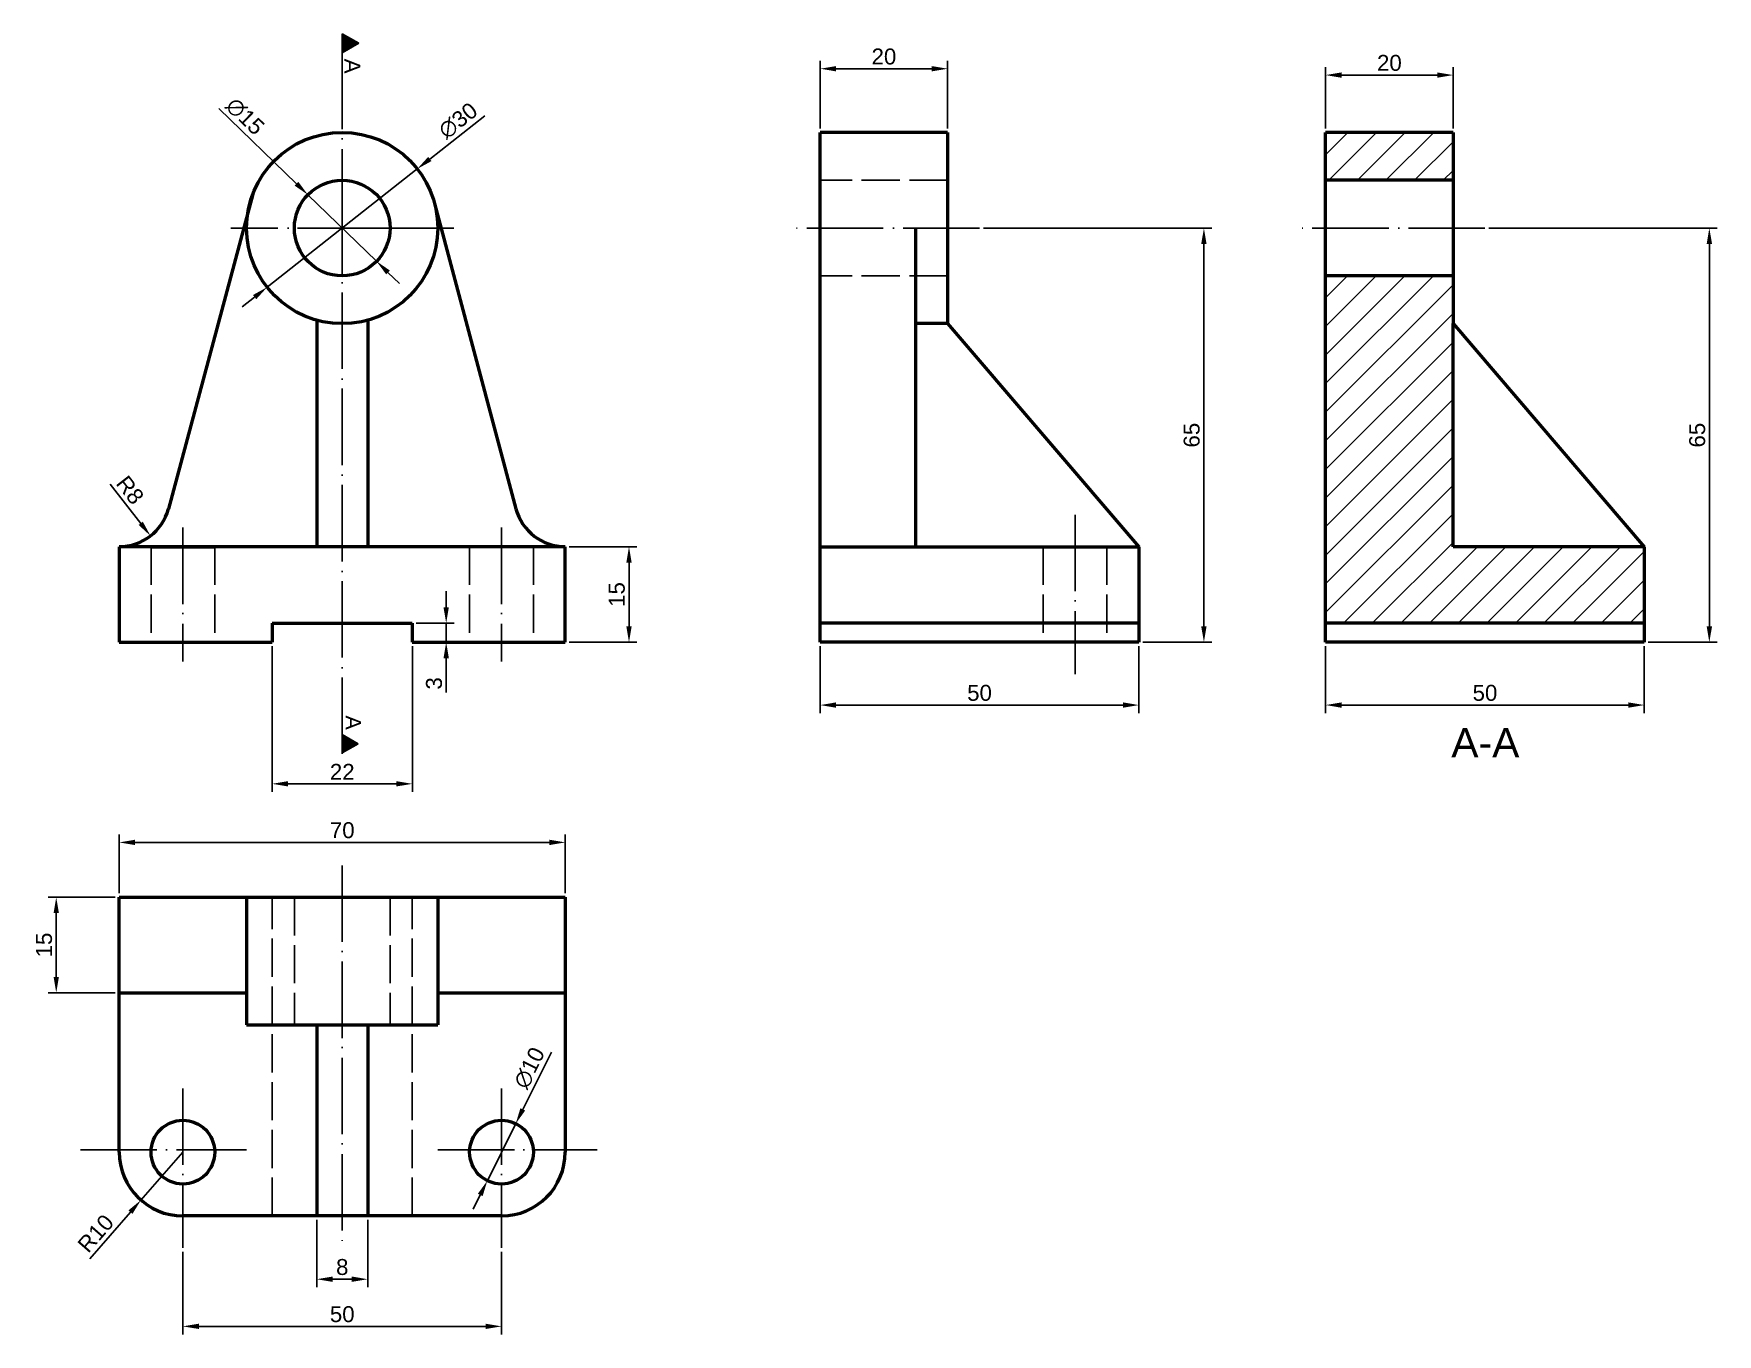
# Model space of a CAD drawing. Header units: millimetres. Extents: x 1201 to 5181, y 1355 to 2078.
# Drawn here: x 4082.2 to 4346.4, y 1724.5 to 1928.6 of the extents above; entities that cross this region are included whole.
import ezdxf

# ---------------------------------------------------------------- set-up
doc = ezdxf.new("R2010")
doc.units = ezdxf.units.MM
doc.header["$LTSCALE"] = 0.5
doc.linetypes.add('ACAD_ISO02W100', pattern=[15, 12, -3])
doc.linetypes.add('ACAD_ISO04W100', pattern=[30, 24, -3, 0, -3])
doc.layers.get('0').update_dxf_attribs({"plot": 0})
for name, color, linetype, lineweight in [('Cota', 140, 'Continuous', 25), ('Linha de Centro', 10, 'ACAD_ISO04W100', 25), ('Não Visível', 50, 'ACAD_ISO02W100', 25), ('Visível', 7, 'Continuous', 50)]:
    doc.layers.add(name, color=color, linetype=linetype, lineweight=lineweight)
doc.layers.add('Hachura', color=110, linetype='Continuous', plot=False)
doc.styles.get("Standard").update_dxf_attribs({"font": 'arial.ttf'})
doc.dimstyles.new('ISO-25', dxfattribs={"dimtxt": 2.5, "dimasz": 2.5, "dimexe": 1.25, "dimexo": 0.625, "dimtad": 1, "dimtxsty": 'Standard', "dimcen": 2.5, "dimadec": 0, "dimazin": 0, "dimtfac": 1, "dimtmove": 0, "dimatfit": 3, "dimfxl": 1, "dimarcsym": 0})

msp = doc.modelspace()

# ---------------------------------------------------------------- texts
at = {"attachment_point": 1, "rotation": 270}
for width, gutter_width, insert, char_height in [(3.92769, 12.581, (4133.449, 1924.71), 2.516), (3.79058, 12.142, (4133.548, 1821.659), 2.428)]:
    msp.add_mtext_dynamic_manual_height_columns('A', width=width, gutter_width=gutter_width, heights=[0], dxfattribs=dict(at, insert=insert, char_height=char_height))
at = {"insert": (4304.621, 1819.66), "char_height": 4.5935, "attachment_point": 1}
msp.add_mtext_dynamic_manual_height_columns('A-A', width=7.17019, gutter_width=22.968, heights=[0], dxfattribs=at)

# ---------------------------------------------------------------- blocks, each defined once
blk = doc.blocks.new('*D49')
at = {"layer": 'Cota', "color": 0, "lineweight": -2, "transparency": 16777216}
for p, q in [((4205.6, 1832.5), (4205.6, 1822.03)), ((4255.6, 1832.5), (4255.6, 1822.03)), ((4208.1, 1823.28), (4253.1, 1823.28))]:
    blk.add_line(p, q, dxfattribs=at)
at = {"layer": 'Cota', "color": 0, "transparency": 16777216}
for points in [[(4208.1, 1823.7), (4208.1, 1822.86), (4205.6, 1823.28)], [(4253.1, 1823.7), (4253.1, 1822.86), (4255.6, 1823.28)]]:
    blk.add_solid(points, dxfattribs=at)
at = {"layer": 'Defpoints', "color": 0, "transparency": 16777216}
for p in [(4205.6, 1833.13), (4255.6, 1833.13), (4255.6, 1823.28)]:
    blk.add_point(p, dxfattribs=at)
at = {"layer": 'Cota', "color": 0, "transparency": 16777216, "insert": (4230.6, 1825.18), "char_height": 2.5, "attachment_point": 5}
blk.add_mtext('50', dxfattribs=at)
blk = doc.blocks.new('*D50')
at = {"layer": 'Cota', "color": 0, "lineweight": -2, "transparency": 16777216}
for p, q in [((4166.22, 1848.13), (4176.85, 1848.13)), ((4175.6, 1845.63), (4175.6, 1835.63)), ((4166.22, 1833.13), (4176.85, 1833.13))]:
    blk.add_line(p, q, dxfattribs=at)
at = {"layer": 'Cota', "color": 0, "transparency": 16777216}
for points in [[(4175.18, 1845.63), (4176.01, 1845.63), (4175.6, 1848.13)], [(4175.18, 1835.63), (4176.01, 1835.63), (4175.6, 1833.13)]]:
    blk.add_solid(points, dxfattribs=at)
at = {"layer": 'Defpoints', "color": 0, "transparency": 16777216}
for p in [(4165.6, 1848.13), (4165.6, 1833.13), (4175.6, 1833.13)]:
    blk.add_point(p, dxfattribs=at)
at = {"layer": 'Cota', "color": 0, "transparency": 16777216, "insert": (4173.69, 1840.63), "char_height": 2.5, "attachment_point": 5, "rotation": 90}
blk.add_mtext('15', dxfattribs=at)
blk = doc.blocks.new('*D51')
at = {"layer": 'Cota', "color": 0, "lineweight": -2, "transparency": 16777216}
for p, q in [((4119.6, 1832.5), (4119.6, 1809.67)), ((4141.6, 1832.5), (4141.6, 1809.67)), ((4122.1, 1810.92), (4139.1, 1810.92))]:
    blk.add_line(p, q, dxfattribs=at)
at = {"layer": 'Cota', "color": 0, "transparency": 16777216}
for points in [[(4122.1, 1811.34), (4122.1, 1810.51), (4119.6, 1810.92)], [(4139.1, 1811.34), (4139.1, 1810.51), (4141.6, 1810.92)]]:
    blk.add_solid(points, dxfattribs=at)
at = {"layer": 'Defpoints', "color": 0, "transparency": 16777216}
for p in [(4119.6, 1833.13), (4141.6, 1833.13), (4141.6, 1810.92)]:
    blk.add_point(p, dxfattribs=at)
at = {"layer": 'Cota', "color": 0, "transparency": 16777216, "insert": (4130.6, 1812.8), "char_height": 2.5, "attachment_point": 5}
blk.add_mtext('22', dxfattribs=at)
blk = doc.blocks.new('*D52')
at = {"layer": 'Cota', "color": 0, "lineweight": -2, "transparency": 16777216}
for p, q in [((4095.6, 1793.75), (4095.6, 1802.98)), ((4165.6, 1793.75), (4165.6, 1802.98)), ((4098.1, 1801.73), (4163.1, 1801.73))]:
    blk.add_line(p, q, dxfattribs=at)
at = {"layer": 'Cota', "color": 0, "transparency": 16777216}
for points in [[(4098.1, 1802.15), (4098.1, 1801.31), (4095.6, 1801.73)], [(4163.1, 1802.15), (4163.1, 1801.31), (4165.6, 1801.73)]]:
    blk.add_solid(points, dxfattribs=at)
at = {"layer": 'Defpoints', "color": 0, "transparency": 16777216}
for p in [(4165.6, 1801.73), (4095.6, 1793.13), (4165.6, 1793.13)]:
    blk.add_point(p, dxfattribs=at)
at = {"layer": 'Cota', "color": 0, "transparency": 16777216, "insert": (4130.6, 1803.63), "char_height": 2.5, "attachment_point": 5}
blk.add_mtext('70', dxfattribs=at)
blk = doc.blocks.new('*D53')
at = {"layer": 'Cota', "color": 0, "lineweight": -2, "transparency": 16777216}
for p, q in [((4146.91, 1838.63), (4146.91, 1841.13)), ((4142.22, 1836.13), (4148.16, 1836.13)), ((4146.91, 1836.13), (4146.91, 1833.13)), ((4142.22, 1833.13), (4148.16, 1833.13)), ((4146.91, 1830.63), (4146.91, 1825.24))]:
    blk.add_line(p, q, dxfattribs=at)
at = {"layer": 'Cota', "color": 0, "transparency": 16777216}
for points in [[(4146.49, 1838.63), (4147.33, 1838.63), (4146.91, 1836.13)], [(4146.49, 1830.63), (4147.33, 1830.63), (4146.91, 1833.13)]]:
    blk.add_solid(points, dxfattribs=at)
at = {"layer": 'Defpoints', "color": 0, "transparency": 16777216}
for p in [(4141.6, 1836.13), (4141.6, 1833.13), (4146.91, 1833.13)]:
    blk.add_point(p, dxfattribs=at)
at = {"layer": 'Cota', "color": 0, "transparency": 16777216, "insert": (4145.01, 1826.68), "char_height": 2.5, "attachment_point": 5, "rotation": 90}
blk.add_mtext('3', dxfattribs=at)
blk = doc.blocks.new('*D54')
at = {"layer": 'Cota', "color": 0, "lineweight": -2, "transparency": 16777216}
for p, q in [((4163.41, 1768.83), (4158.94, 1759.84)), ((4153.37, 1748.65), (4157.82, 1757.6)), ((4152.25, 1746.41), (4151.14, 1744.18))]:
    blk.add_line(p, q, dxfattribs=at)
at = {"layer": 'Cota', "color": 0, "transparency": 16777216}
for points in [[(4158.56, 1760.03), (4159.31, 1759.66), (4157.82, 1757.6)], [(4151.88, 1746.6), (4152.63, 1746.23), (4153.37, 1748.65)]]:
    blk.add_solid(points, dxfattribs=at)
at = {"layer": 'Defpoints', "color": 0, "transparency": 16777216}
for p in [(4157.82, 1757.6), (4153.37, 1748.65)]:
    blk.add_point(p, dxfattribs=at)
at = {"layer": 'Cota', "color": 0, "transparency": 16777216, "insert": (4159.97, 1766.34), "char_height": 2.5, "attachment_point": 5, "rotation": 63.5445}
blk.add_mtext('∅10', dxfattribs=at)
blk = doc.blocks.new('*D55')
at = {"layer": 'Cota', "color": 0, "lineweight": -2, "transparency": 16777216}
for p, q in [((4152.96, 1915.75), (4144.34, 1908.96)), ((4118.81, 1888.84), (4142.38, 1907.41)), ((4116.85, 1887.3), (4114.89, 1885.75))]:
    blk.add_line(p, q, dxfattribs=at)
at = {"layer": 'Cota', "color": 0, "transparency": 16777216}
for points in [[(4144.08, 1909.29), (4144.6, 1908.63), (4142.38, 1907.41)], [(4116.59, 1887.62), (4117.11, 1886.97), (4118.81, 1888.84)]]:
    blk.add_solid(points, dxfattribs=at)
at = {"layer": 'Defpoints', "color": 0, "transparency": 16777216}
for p in [(4142.38, 1907.41), (4118.81, 1888.84)]:
    blk.add_point(p, dxfattribs=at)
at = {"layer": 'Cota', "color": 0, "transparency": 16777216, "insert": (4148.78, 1914.97), "char_height": 2.5, "attachment_point": 5, "rotation": 38.2368}
blk.add_mtext('∅30', dxfattribs=at)
blk = doc.blocks.new('*D56')
at = {"layer": 'Cota', "color": 0, "lineweight": -2, "transparency": 16777216}
for p, q in [((4111.26, 1916.87), (4123.41, 1905.09)), ((4135.98, 1892.91), (4125.21, 1903.35)), ((4137.78, 1891.17), (4139.57, 1889.43))]:
    blk.add_line(p, q, dxfattribs=at)
at = {"layer": 'Cota', "color": 0, "transparency": 16777216}
for points in [[(4123.7, 1905.39), (4123.12, 1904.79), (4125.21, 1903.35)], [(4138.07, 1891.47), (4137.49, 1890.87), (4135.98, 1892.91)]]:
    blk.add_solid(points, dxfattribs=at)
at = {"layer": 'Defpoints', "color": 0, "transparency": 16777216}
for p in [(4125.21, 1903.35), (4135.98, 1892.91)]:
    blk.add_point(p, dxfattribs=at)
at = {"layer": 'Cota', "color": 0, "transparency": 16777216, "insert": (4115.35, 1915.65), "char_height": 2.5, "attachment_point": 5, "rotation": 315.8992}
blk.add_mtext('∅15', dxfattribs=at)
blk = doc.blocks.new('*D57')
at = {"layer": 'Cota', "color": 0, "lineweight": -2, "transparency": 16777216}
blk.add_line((4094.19, 1857.93), (4098.98, 1851.79), dxfattribs=at)
at = {"layer": 'Cota', "color": 0, "transparency": 16777216}
blk.add_solid([(4099.31, 1852.05), (4098.65, 1851.54), (4100.52, 1849.82)], dxfattribs=at)
at = {"layer": 'Defpoints', "color": 0, "transparency": 16777216}
for p in [(4095.6, 1856.13), (4100.52, 1849.82)]:
    blk.add_point(p, dxfattribs=at)
at = {"layer": 'Cota', "color": 0, "transparency": 16777216, "insert": (4097.31, 1857.02), "char_height": 2.5, "attachment_point": 5, "rotation": 307.9746}
blk.add_mtext('R8', dxfattribs=at)
blk = doc.blocks.new('*D58')
at = {"layer": 'Cota', "color": 0, "lineweight": -2, "transparency": 16777216}
for p, q in [((4094.97, 1793.13), (4084.47, 1793.13)), ((4085.72, 1780.63), (4085.72, 1790.63)), ((4094.97, 1778.13), (4084.47, 1778.13))]:
    blk.add_line(p, q, dxfattribs=at)
at = {"layer": 'Cota', "color": 0, "transparency": 16777216}
for points in [[(4085.31, 1790.63), (4086.14, 1790.63), (4085.72, 1793.13)], [(4085.31, 1780.63), (4086.14, 1780.63), (4085.72, 1778.13)]]:
    blk.add_solid(points, dxfattribs=at)
at = {"layer": 'Defpoints', "color": 0, "transparency": 16777216}
for p in [(4085.72, 1793.13), (4095.6, 1793.13), (4095.6, 1778.13)]:
    blk.add_point(p, dxfattribs=at)
at = {"layer": 'Cota', "color": 0, "transparency": 16777216, "insert": (4083.82, 1785.63), "char_height": 2.5, "attachment_point": 5, "rotation": 90}
blk.add_mtext('15', dxfattribs=at)
blk = doc.blocks.new('*D59')
at = {"layer": 'Cota', "color": 0, "lineweight": -2, "transparency": 16777216}
for p, q in [((4205.6, 1913.75), (4205.6, 1924.38)), ((4225.6, 1913.75), (4225.6, 1924.38)), ((4208.1, 1923.13), (4223.1, 1923.13))]:
    blk.add_line(p, q, dxfattribs=at)
at = {"layer": 'Cota', "color": 0, "transparency": 16777216}
for points in [[(4208.1, 1923.54), (4208.1, 1922.71), (4205.6, 1923.13)], [(4223.1, 1923.54), (4223.1, 1922.71), (4225.6, 1923.13)]]:
    blk.add_solid(points, dxfattribs=at)
at = {"layer": 'Defpoints', "color": 0, "transparency": 16777216}
for p in [(4225.6, 1923.13), (4205.6, 1913.13), (4225.6, 1913.13)]:
    blk.add_point(p, dxfattribs=at)
at = {"layer": 'Cota', "color": 0, "transparency": 16777216, "insert": (4215.6, 1925.03), "char_height": 2.5, "attachment_point": 5}
blk.add_mtext('20', dxfattribs=at)
blk = doc.blocks.new('*D60')
at = {"layer": 'Cota', "color": 0, "lineweight": -2, "transparency": 16777216}
for p, q in [((4105.6, 1753.13), (4099.01, 1745.6)), ((4090.97, 1736.4), (4097.37, 1743.72))]:
    blk.add_line(p, q, dxfattribs=at)
at = {"layer": 'Cota', "color": 0, "transparency": 16777216}
blk.add_solid([(4097.05, 1743.99), (4097.68, 1743.44), (4099.01, 1745.6)], dxfattribs=at)
at = {"layer": 'Defpoints', "color": 0, "transparency": 16777216}
for p in [(4105.6, 1753.13), (4099.01, 1745.6)]:
    blk.add_point(p, dxfattribs=at)
at = {"layer": 'Cota', "color": 0, "transparency": 16777216, "insert": (4091.92, 1740.37), "char_height": 2.5, "attachment_point": 5, "rotation": 48.8403}
blk.add_mtext('R10', dxfattribs=at)
blk = doc.blocks.new('*D61')
at = {"layer": 'Cota', "color": 0, "lineweight": -2, "transparency": 16777216}
for p, q in [((4126.6, 1742.5), (4126.6, 1731.94)), ((4134.6, 1742.5), (4134.6, 1731.94)), ((4129.1, 1733.19), (4132.1, 1733.19))]:
    blk.add_line(p, q, dxfattribs=at)
at = {"layer": 'Cota', "color": 0, "transparency": 16777216}
for points in [[(4129.1, 1733.61), (4129.1, 1732.77), (4126.6, 1733.19)], [(4132.1, 1733.61), (4132.1, 1732.77), (4134.6, 1733.19)]]:
    blk.add_solid(points, dxfattribs=at)
at = {"layer": 'Defpoints', "color": 0, "transparency": 16777216}
for p in [(4126.6, 1743.13), (4134.6, 1743.13), (4134.6, 1733.19)]:
    blk.add_point(p, dxfattribs=at)
at = {"layer": 'Cota', "color": 0, "transparency": 16777216, "insert": (4130.6, 1735.09), "char_height": 2.5, "attachment_point": 5}
blk.add_mtext('8', dxfattribs=at)
blk = doc.blocks.new('*D62')
at = {"layer": 'Cota', "color": 0, "lineweight": -2, "transparency": 16777216}
for p, q in [((4231.22, 1898.13), (4267.06, 1898.13)), ((4265.81, 1835.63), (4265.81, 1895.63)), ((4256.22, 1833.13), (4267.06, 1833.13))]:
    blk.add_line(p, q, dxfattribs=at)
at = {"layer": 'Cota', "color": 0, "transparency": 16777216}
for points in [[(4265.39, 1895.63), (4266.22, 1895.63), (4265.81, 1898.13)], [(4265.39, 1835.63), (4266.22, 1835.63), (4265.81, 1833.13)]]:
    blk.add_solid(points, dxfattribs=at)
at = {"layer": 'Defpoints', "color": 0, "transparency": 16777216}
for p in [(4230.6, 1898.13), (4265.81, 1898.13), (4255.6, 1833.13)]:
    blk.add_point(p, dxfattribs=at)
at = {"layer": 'Cota', "color": 0, "transparency": 16777216, "insert": (4263.9, 1865.63), "char_height": 2.5, "attachment_point": 5, "rotation": 90}
blk.add_mtext('65', dxfattribs=at)
blk = doc.blocks.new('*D63')
at = {"layer": 'Cota', "color": 0, "lineweight": -2, "transparency": 16777216}
for p, q in [((4105.6, 1737.51), (4105.6, 1724.54)), ((4155.6, 1737.51), (4155.6, 1724.54)), ((4108.1, 1725.79), (4153.1, 1725.79))]:
    blk.add_line(p, q, dxfattribs=at)
at = {"layer": 'Cota', "color": 0, "transparency": 16777216}
for points in [[(4108.1, 1726.21), (4108.1, 1725.38), (4105.6, 1725.79)], [(4153.1, 1726.21), (4153.1, 1725.38), (4155.6, 1725.79)]]:
    blk.add_solid(points, dxfattribs=at)
at = {"layer": 'Defpoints', "color": 0, "transparency": 16777216}
for p in [(4105.6, 1738.13), (4155.6, 1738.13), (4155.6, 1725.79)]:
    blk.add_point(p, dxfattribs=at)
at = {"layer": 'Cota', "color": 0, "transparency": 16777216, "insert": (4130.6, 1727.69), "char_height": 2.5, "attachment_point": 5}
blk.add_mtext('50', dxfattribs=at)
blk = doc.blocks.new('*D64')
at = {"layer": 'Cota', "color": 0, "lineweight": -2, "transparency": 16777216}
for p, q in [((4310.53, 1898.13), (4346.37, 1898.13)), ((4345.12, 1835.63), (4345.12, 1895.63)), ((4335.53, 1833.13), (4346.37, 1833.13))]:
    blk.add_line(p, q, dxfattribs=at)
at = {"layer": 'Cota', "color": 0, "transparency": 16777216}
for points in [[(4344.7, 1895.63), (4345.54, 1895.63), (4345.12, 1898.13)], [(4344.7, 1835.63), (4345.54, 1835.63), (4345.12, 1833.13)]]:
    blk.add_solid(points, dxfattribs=at)
at = {"layer": 'Defpoints', "color": 0, "transparency": 16777216}
for p in [(4309.91, 1898.13), (4345.12, 1898.13), (4334.91, 1833.13)]:
    blk.add_point(p, dxfattribs=at)
at = {"layer": 'Cota', "color": 0, "transparency": 16777216, "insert": (4343.22, 1865.63), "char_height": 2.5, "attachment_point": 5, "rotation": 90}
blk.add_mtext('65', dxfattribs=at)
blk = doc.blocks.new('*D65')
at = {"layer": 'Cota', "color": 0, "lineweight": -2, "transparency": 16777216}
for p, q in [((4284.91, 1832.5), (4284.91, 1822.03)), ((4334.91, 1832.5), (4334.91, 1822.03)), ((4287.41, 1823.28), (4332.41, 1823.28))]:
    blk.add_line(p, q, dxfattribs=at)
at = {"layer": 'Cota', "color": 0, "transparency": 16777216}
for points in [[(4287.41, 1823.7), (4287.41, 1822.86), (4284.91, 1823.28)], [(4332.41, 1823.7), (4332.41, 1822.86), (4334.91, 1823.28)]]:
    blk.add_solid(points, dxfattribs=at)
at = {"layer": 'Defpoints', "color": 0, "transparency": 16777216}
for p in [(4284.91, 1833.13), (4334.91, 1833.13), (4334.91, 1823.28)]:
    blk.add_point(p, dxfattribs=at)
at = {"layer": 'Cota', "color": 0, "transparency": 16777216, "insert": (4309.91, 1825.18), "char_height": 2.5, "attachment_point": 5}
blk.add_mtext('50', dxfattribs=at)
blk = doc.blocks.new('*D66')
at = {"layer": 'Cota', "color": 0, "lineweight": -2, "transparency": 16777216}
for p, q in [((4284.91, 1913.75), (4284.91, 1923.38)), ((4304.91, 1913.75), (4304.91, 1923.38)), ((4287.41, 1922.13), (4302.41, 1922.13))]:
    blk.add_line(p, q, dxfattribs=at)
at = {"layer": 'Cota', "color": 0, "transparency": 16777216}
for points in [[(4287.41, 1922.55), (4287.41, 1921.71), (4284.91, 1922.13)], [(4302.41, 1922.55), (4302.41, 1921.71), (4304.91, 1922.13)]]:
    blk.add_solid(points, dxfattribs=at)
at = {"layer": 'Defpoints', "color": 0, "transparency": 16777216}
for p in [(4304.91, 1922.13), (4284.91, 1913.13), (4304.91, 1913.13)]:
    blk.add_point(p, dxfattribs=at)
at = {"layer": 'Cota', "color": 0, "transparency": 16777216, "insert": (4294.91, 1924.03), "char_height": 2.5, "attachment_point": 5}
blk.add_mtext('20', dxfattribs=at)

# ---------------------------------------------------------------- dimensions: what is measured, and where the dimension line sits
at = {"layer": 'Cota'}
for base, p1, p2, picture, middle in [((4225.595, 1923.128), (4205.595, 1913.128), (4225.595, 1913.128), '*D59', (4215.595, 1925.029)), ((4304.91, 1922.128), (4284.91, 1913.128), (4304.91, 1913.128), '*D66', (4294.91, 1924.03)), ((4255.595, 1823.281), (4205.595, 1833.128), (4255.595, 1833.128), '*D49', (4230.595, 1825.182)), ((4334.91, 1823.281), (4284.91, 1833.128), (4334.91, 1833.128), '*D65', (4309.91, 1825.182)), ((4165.595, 1801.729), (4095.595, 1793.128), (4165.595, 1793.128), '*D52', (4130.595, 1803.63)), ((4134.595, 1733.189), (4126.595, 1743.128), (4134.595, 1743.128), '*D61', (4130.595, 1735.09)), ((4155.595, 1725.793), (4105.595, 1738.133), (4155.595, 1738.133), '*D63', (4130.595, 1727.694))]:
    dim = msp.add_linear_dim(base=base, p1=p1, p2=p2, dimstyle='ISO-25', dxfattribs=at)
    dim.commit()
    dim.dimension.update_dxf_attribs({"geometry": picture, "text_midpoint": middle})
for p1, p2, picture, middle in [((4135.981, 1892.908), (4125.209, 1903.347), '*D56', (4113.975, 1914.235)), ((4118.813, 1888.844), (4142.377, 1907.412), '*D55', (4149.998, 1913.417))]:
    dim = msp.add_diameter_dim_2p(p1=p1, p2=p2, dimstyle='ISO-25', dxfattribs=at)
    dim.commit()
    dim.dimension.update_dxf_attribs({"geometry": picture, "text_midpoint": middle, "dimtype": 163})
for base, p1, p2, picture, middle in [((4265.806, 1898.128), (4255.595, 1833.128), (4230.595, 1898.128), '*D62', (4263.905, 1865.628)), ((4345.121, 1898.128), (4334.91, 1833.128), (4309.91, 1898.128), '*D64', (4343.219, 1865.628)), ((4175.595, 1833.128), (4165.595, 1848.128), (4165.595, 1833.128), '*D50', (4173.694, 1840.628)), ((4085.724, 1793.128), (4095.595, 1778.128), (4095.595, 1793.128), '*D58', (4083.822, 1785.628))]:
    dim = msp.add_linear_dim(base=base, p1=p1, p2=p2, angle=90, dimstyle='ISO-25', dxfattribs=at)
    dim.commit()
    dim.dimension.update_dxf_attribs({"geometry": picture, "text_midpoint": middle})
dim = msp.add_radius_dim(center=(4095.595, 1856.128), mpoint=(4100.518, 1849.822), dimstyle='ISO-25', dxfattribs=at)
dim.commit()
dim.dimension.update_dxf_attribs({"geometry": '*D57', "text_midpoint": (4095.815, 1855.847), "dimtype": 164})
dim = msp.add_linear_dim(base=(4146.91, 1833.128), p1=(4141.595, 1836.128), p2=(4141.595, 1833.128), angle=90, dimstyle='ISO-25', dxfattribs=at)
dim.commit()
dim.dimension.update_dxf_attribs({"geometry": '*D53', "text_midpoint": (4146.91, 1826.684), "dimtype": 160})
dim = msp.add_linear_dim(base=(4141.595, 1810.924), p1=(4119.595, 1833.128), p2=(4141.595, 1833.128), dimstyle='ISO-25', dxfattribs=at)
dim.commit()
dim.dimension.update_dxf_attribs({"geometry": '*D51', "text_midpoint": (4130.595, 1810.924), "dimtype": 160})
dim = msp.add_diameter_dim_2p(p1=(4153.368, 1748.651), p2=(4157.823, 1757.604), dimstyle='ISO-25', dxfattribs=at)
dim.commit()
dim.dimension.update_dxf_attribs({"geometry": '*D54', "text_midpoint": (4159.966, 1766.335)})
dim = msp.add_radius_dim(center=(4105.595, 1753.128), mpoint=(4099.014, 1745.599), dimstyle='ISO-25', dxfattribs=at)
dim.commit()
dim.dimension.update_dxf_attribs({"geometry": '*D60', "text_midpoint": (4091.917, 1740.37)})

# ---------------------------------------------------------------- hatches: boundary and pattern name
h = msp.add_hatch(color=256)
h.dxf.hatch_style = 1
h.paths.add_polyline_path([(4130.595, 1925.628), (4133.193, 1927.128), (4130.595, 1928.628)])
h = msp.add_hatch(color=256)
h.dxf.hatch_style = 1
h.paths.add_polyline_path([(4130.595, 1815.77), (4133.103, 1817.218), (4130.595, 1818.666)])
at = {"layer": 'Cota'}
h = msp.add_hatch(dxfattribs=at)
h.set_pattern_fill('ANSI31', color=256)
h.paths.add_polyline_path([(4304.91, 1913.128), (4284.91, 1913.128), (4284.91, 1905.628), (4304.91, 1905.628)])
at = {"layer": 'Hachura'}
h = msp.add_hatch(dxfattribs=at)
h.set_pattern_fill('ANSI31', color=256)
h.paths.add_polyline_path([(4304.91, 1883.128), (4304.91, 1890.628), (4284.91, 1890.628), (4284.91, 1848.128), (4284.91, 1836.128), (4324.91, 1836.128), (4324.91, 1848.128), (4304.91, 1848.128)])
h.paths.add_polyline_path([(4334.91, 1848.128), (4324.91, 1848.128), (4324.91, 1836.128), (4334.91, 1836.128)])

# ---------------------------------------------------------------- linework, layer by layer
for p, q in [((4130.595, 1928.628), (4130.595, 1925.628)), ((4133.193, 1927.128), (4130.595, 1928.628)), ((4130.595, 1925.628), (4133.193, 1927.128)), ((4130.595, 1818.666), (4130.595, 1815.77)), ((4133.103, 1817.218), (4130.595, 1818.666)), ((4130.595, 1815.77), (4133.103, 1817.218))]:
    msp.add_line(p, q)
at = {"layer": 'Linha de Centro'}
for p, q in [((4130.595, 1925.628), (4130.595, 1890.628)), ((4130.595, 1898.128), (4130.595, 1905.628)), ((4135.595, 1898.128), (4113.095, 1898.128)), ((4148.095, 1898.128), (4125.595, 1898.128)), ((4130.595, 1815.628), (4130.595, 1898.128)), ((4130.595, 1898.128), (4138.095, 1898.128)), ((4230.595, 1898.128), (4200.595, 1898.128)), ((4309.91, 1898.128), (4279.91, 1898.128)), ((4245.595, 1853.128), (4245.595, 1828.128)), ((4105.595, 1851.128), (4105.595, 1830.128)), ((4155.595, 1851.128), (4155.595, 1830.128)), ((4130.595, 1798.128), (4130.595, 1738.128)), ((4105.595, 1763.128), (4105.595, 1738.133)), ((4155.595, 1763.128), (4155.595, 1738.128)), ((4089.515, 1753.477), (4115.583, 1753.477)), ((4145.608, 1753.477), (4170.595, 1753.477))]:
    msp.add_line(p, q, dxfattribs=at)
at = {"layer": 'Não Visível'}
for p, q in [((4225.595, 1905.628), (4205.595, 1905.628)), ((4225.595, 1890.628), (4205.595, 1890.628)), ((4100.595, 1848.128), (4100.595, 1833.128)), ((4110.595, 1848.128), (4110.595, 1833.128)), ((4150.595, 1848.128), (4150.595, 1833.128)), ((4160.595, 1848.128), (4160.595, 1833.128)), ((4240.595, 1848.128), (4240.595, 1833.128)), ((4250.595, 1848.128), (4250.595, 1833.128)), ((4119.595, 1743.128), (4119.595, 1793.128)), ((4123.095, 1793.128), (4123.095, 1773.128)), ((4138.095, 1793.128), (4138.095, 1773.128)), ((4141.595, 1743.128), (4141.595, 1793.128))]:
    msp.add_line(p, q, dxfattribs=at)
at = {"layer": 'Visível'}
for p, q in [((4225.595, 1913.128), (4205.595, 1913.128)), ((4205.595, 1848.128), (4205.595, 1913.128)), ((4225.595, 1913.128), (4225.595, 1883.128)), ((4304.91, 1913.128), (4284.91, 1913.128)), ((4284.91, 1848.128), (4284.91, 1913.128)), ((4304.91, 1913.128), (4304.91, 1883.128)), ((4304.91, 1905.628), (4284.91, 1905.628)), ((4116.57, 1903.446), (4103.322, 1854.055)), ((4145.089, 1901.992), (4157.865, 1854.067)), ((4220.595, 1848.128), (4220.595, 1898.128)), ((4220.595, 1848.128), (4220.595, 1898.128)), ((4304.91, 1890.628), (4284.91, 1890.628)), ((4126.595, 1883.671), (4126.595, 1848.128)), ((4134.595, 1883.671), (4134.595, 1848.128)), ((4225.595, 1883.128), (4220.595, 1883.128)), ((4225.595, 1883.128), (4255.595, 1848.128)), ((4304.91, 1883.128), (4334.91, 1848.128)), ((4304.91, 1848.128), (4304.91, 1883.128)), ((4165.595, 1848.128), (4095.595, 1848.128)), ((4095.595, 1848.128), (4095.595, 1833.128)), ((4100.595, 1848.128), (4110.595, 1848.128)), ((4165.595, 1833.128), (4165.595, 1848.128)), ((4205.595, 1833.128), (4205.595, 1848.128)), ((4205.595, 1848.128), (4255.595, 1848.128)), ((4255.595, 1848.128), (4255.595, 1833.128)), ((4284.91, 1833.128), (4284.91, 1848.128)), ((4334.91, 1848.128), (4304.91, 1848.128)), ((4334.91, 1848.128), (4334.91, 1833.128)), ((4119.595, 1836.128), (4141.595, 1836.128)), ((4119.595, 1836.128), (4119.595, 1833.128)), ((4141.595, 1836.128), (4141.595, 1833.128)), ((4255.595, 1836.128), (4205.595, 1836.128)), ((4334.91, 1836.128), (4284.91, 1836.128)), ((4095.595, 1833.128), (4119.595, 1833.128)), ((4141.595, 1833.128), (4165.595, 1833.128)), ((4255.595, 1833.128), (4205.595, 1833.128)), ((4334.91, 1833.128), (4284.91, 1833.128)), ((4095.595, 1793.128), (4165.595, 1793.128)), ((4095.595, 1753.128), (4095.595, 1793.128)), ((4115.595, 1793.128), (4115.595, 1773.128)), ((4145.595, 1793.128), (4145.595, 1773.128)), ((4165.595, 1793.128), (4165.595, 1753.128)), ((4095.595, 1778.128), (4115.595, 1778.128)), ((4145.595, 1778.128), (4165.595, 1778.128)), ((4115.595, 1773.128), (4145.595, 1773.128)), ((4126.595, 1773.128), (4126.595, 1743.128)), ((4134.595, 1773.128), (4134.595, 1743.128)), ((4155.595, 1743.128), (4105.595, 1743.128))]:
    msp.add_line(p, q, dxfattribs=at)
for centre, radius in [((4130.595, 1898.128), 15), ((4130.595, 1898.128), 7.5), ((4105.595, 1753.128), 5), ((4155.595, 1753.128), 5)]:
    msp.add_circle(centre, radius, dxfattribs=at)
for centre, radius, start, end in [((4095.595, 1856.128), 8, 270, 344.98559), ((4165.595, 1856.128), 8, 194.92725, 270), ((4105.595, 1753.128), 10, 180, 270), ((4155.595, 1753.128), 10, 270, 0)]:
    msp.add_arc(centre, radius, start, end, dxfattribs=at)

msp.set_redraw_order([(e.dxf.handle, doc.entitydb.next_handle()) for e in msp.query("TEXT MTEXT ATTDEF DIMENSION ARC_DIMENSION")])  # texts and dimensions are drawn at this point

doc.saveas('drawing.dxf')
